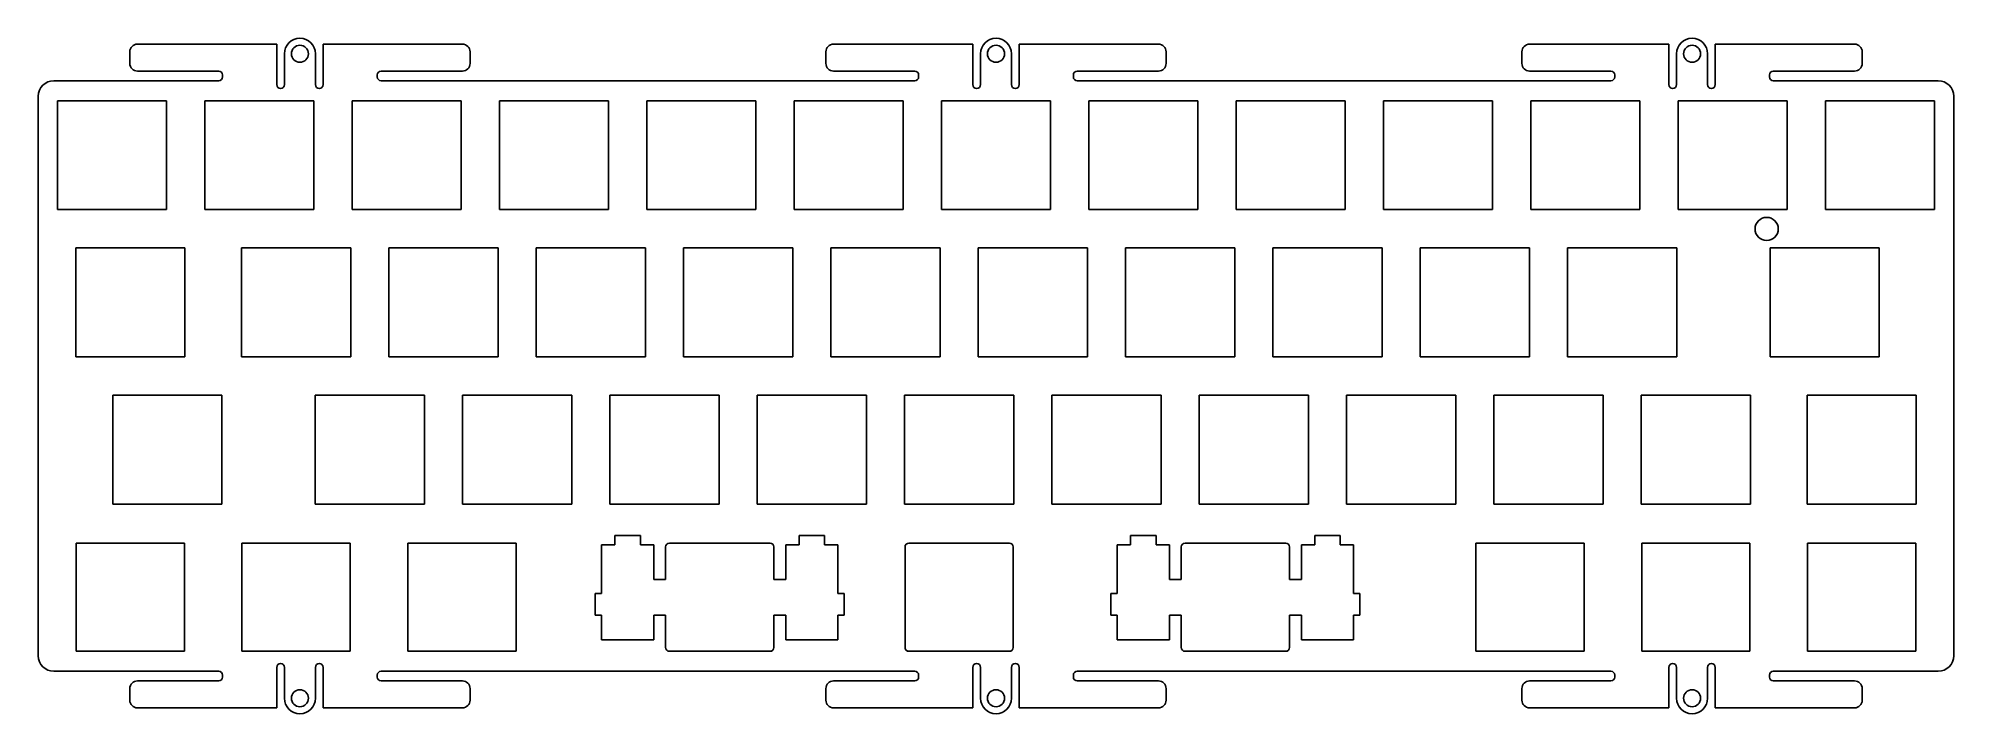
# Model space of a CAD drawing. Header units: millimetres. Extents: x -490 to -243, y -140 to -53.
import ezdxf

# ---------------------------------------------------------------- set-up
doc = ezdxf.new("R2010")
doc.units = ezdxf.units.MM
for name, color, linetype in [('Shape1118', 7, 'CONTINUOUS'), ('Shape1119', 7, 'CONTINUOUS'), ('Shape1120', 7, 'CONTINUOUS'), ('Shape1121', 7, 'CONTINUOUS'), ('Shape1122', 7, 'CONTINUOUS'), ('Shape1123', 7, 'CONTINUOUS'), ('Shape1124', 7, 'CONTINUOUS'), ('Shape1125', 7, 'CONTINUOUS'), ('Shape1126', 7, 'CONTINUOUS'), ('Shape1127', 7, 'CONTINUOUS'), ('Shape1128', 7, 'CONTINUOUS'), ('Shape1129', 7, 'CONTINUOUS'), ('Shape1130', 7, 'CONTINUOUS'), ('Shape1131', 7, 'CONTINUOUS'), ('Shape1132', 7, 'CONTINUOUS'), ('Shape1133', 7, 'CONTINUOUS'), ('Shape1134', 7, 'CONTINUOUS'), ('Shape1135', 7, 'CONTINUOUS'), ('Shape1136', 7, 'CONTINUOUS'), ('Shape1137', 7, 'CONTINUOUS'), ('Shape1138', 7, 'CONTINUOUS'), ('Shape1139', 7, 'CONTINUOUS'), ('Shape1140', 7, 'CONTINUOUS'), ('Shape1141', 7, 'CONTINUOUS'), ('Shape1142', 7, 'CONTINUOUS'), ('Shape1143', 7, 'CONTINUOUS'), ('Shape1144', 7, 'CONTINUOUS'), ('Shape1145', 7, 'CONTINUOUS'), ('Shape1146', 7, 'CONTINUOUS'), ('Shape1147', 7, 'CONTINUOUS'), ('Shape1148', 7, 'CONTINUOUS'), ('Shape1149', 7, 'CONTINUOUS'), ('Shape1150', 7, 'CONTINUOUS'), ('Shape1151', 7, 'CONTINUOUS'), ('Shape1152', 7, 'CONTINUOUS'), ('Shape1153', 7, 'CONTINUOUS'), ('Shape1154', 7, 'CONTINUOUS'), ('Shape1155', 7, 'CONTINUOUS'), ('Shape1156', 7, 'CONTINUOUS'), ('Shape1157', 7, 'CONTINUOUS'), ('Shape1158', 7, 'CONTINUOUS'), ('Shape1159', 7, 'CONTINUOUS'), ('Shape1160', 7, 'CONTINUOUS'), ('Shape1161', 7, 'CONTINUOUS'), ('Shape1162', 7, 'CONTINUOUS'), ('Shape1163', 7, 'CONTINUOUS'), ('Shape1164', 7, 'CONTINUOUS'), ('Shape1165', 7, 'CONTINUOUS'), ('Shape1166', 7, 'CONTINUOUS'), ('Shape1167', 7, 'CONTINUOUS'), ('Shape1168', 7, 'CONTINUOUS'), ('Shape1169', 7, 'CONTINUOUS'), ('Shape1170', 7, 'CONTINUOUS'), ('Shape1171', 7, 'CONTINUOUS'), ('Shape1172', 7, 'CONTINUOUS'), ('Shape1173', 7, 'CONTINUOUS'), ('Shape1174', 7, 'CONTINUOUS'), ('Shape1175', 7, 'CONTINUOUS'), ('Shape1176', 7, 'CONTINUOUS'), ('Shape1177', 7, 'CONTINUOUS'), ('Shape1178', 7, 'CONTINUOUS'), ('Shape1179', 7, 'CONTINUOUS'), ('Shape1180', 7, 'CONTINUOUS'), ('Shape1181', 7, 'CONTINUOUS'), ('Shape1182', 7, 'CONTINUOUS'), ('Shape1183', 7, 'CONTINUOUS'), ('Shape1184', 7, 'CONTINUOUS'), ('Shape1185', 7, 'CONTINUOUS'), ('Shape1186', 7, 'CONTINUOUS'), ('Shape1187', 7, 'CONTINUOUS'), ('Shape1188', 7, 'CONTINUOUS'), ('Shape1189', 7, 'CONTINUOUS'), ('Shape1190', 7, 'CONTINUOUS'), ('Shape1191', 7, 'CONTINUOUS'), ('Shape1192', 7, 'CONTINUOUS'), ('Shape1193', 7, 'CONTINUOUS'), ('Shape1194', 7, 'CONTINUOUS'), ('Shape1195', 7, 'CONTINUOUS'), ('Shape1196', 7, 'CONTINUOUS'), ('Shape1197', 7, 'CONTINUOUS'), ('Shape1198', 7, 'CONTINUOUS'), ('Shape1199', 7, 'CONTINUOUS'), ('Shape1200', 7, 'CONTINUOUS'), ('Shape1201', 7, 'CONTINUOUS'), ('Shape1202', 7, 'CONTINUOUS'), ('Shape1203', 7, 'CONTINUOUS'), ('Shape1204', 7, 'CONTINUOUS'), ('Shape1205', 7, 'CONTINUOUS'), ('Shape1206', 7, 'CONTINUOUS'), ('Shape1207', 7, 'CONTINUOUS'), ('Shape1208', 7, 'CONTINUOUS'), ('Shape1209', 7, 'CONTINUOUS'), ('Shape1210', 7, 'CONTINUOUS'), ('Shape1211', 7, 'CONTINUOUS'), ('Shape1212', 7, 'CONTINUOUS'), ('Shape1213', 7, 'CONTINUOUS'), ('Shape1214', 7, 'CONTINUOUS'), ('Shape1215', 7, 'CONTINUOUS'), ('Shape1216', 7, 'CONTINUOUS'), ('Shape1217', 7, 'CONTINUOUS'), ('Shape1218', 7, 'CONTINUOUS'), ('Shape1219', 7, 'CONTINUOUS'), ('Shape1220', 7, 'CONTINUOUS'), ('Shape1221', 7, 'CONTINUOUS'), ('Shape1222', 7, 'CONTINUOUS'), ('Shape1223', 7, 'CONTINUOUS'), ('Shape1224', 7, 'CONTINUOUS'), ('Shape1225', 7, 'CONTINUOUS'), ('Shape1226', 7, 'CONTINUOUS'), ('Shape1227', 7, 'CONTINUOUS'), ('Shape1228', 7, 'CONTINUOUS'), ('Shape1229', 7, 'CONTINUOUS'), ('Shape1230', 7, 'CONTINUOUS'), ('Shape1231', 7, 'CONTINUOUS'), ('Shape1232', 7, 'CONTINUOUS'), ('Shape1233', 7, 'CONTINUOUS'), ('Shape1234', 7, 'CONTINUOUS'), ('Shape1235', 7, 'CONTINUOUS'), ('Shape1236', 7, 'CONTINUOUS'), ('Shape1237', 7, 'CONTINUOUS'), ('Shape1238', 7, 'CONTINUOUS'), ('Shape1239', 7, 'CONTINUOUS'), ('Shape1240', 7, 'CONTINUOUS'), ('Shape1241', 7, 'CONTINUOUS'), ('Shape1242', 7, 'CONTINUOUS'), ('Shape1243', 7, 'CONTINUOUS'), ('Shape1244', 7, 'CONTINUOUS'), ('Shape1245', 7, 'CONTINUOUS'), ('Shape1246', 7, 'CONTINUOUS'), ('Shape1247', 7, 'CONTINUOUS'), ('Shape1248', 7, 'CONTINUOUS'), ('Shape1249', 7, 'CONTINUOUS'), ('Shape1250', 7, 'CONTINUOUS'), ('Shape1251', 7, 'CONTINUOUS'), ('Shape1252', 7, 'CONTINUOUS'), ('Shape1253', 7, 'CONTINUOUS'), ('Shape1254', 7, 'CONTINUOUS'), ('Shape1255', 7, 'CONTINUOUS'), ('Shape1256', 7, 'CONTINUOUS'), ('Shape1257', 7, 'CONTINUOUS'), ('Shape1258', 7, 'CONTINUOUS'), ('Shape1259', 7, 'CONTINUOUS'), ('Shape1260', 7, 'CONTINUOUS'), ('Shape1261', 7, 'CONTINUOUS'), ('Shape1262', 7, 'CONTINUOUS'), ('Shape1263', 7, 'CONTINUOUS'), ('Shape1264', 7, 'CONTINUOUS'), ('Shape1265', 7, 'CONTINUOUS'), ('Shape1266', 7, 'CONTINUOUS'), ('Shape1267', 7, 'CONTINUOUS'), ('Shape1268', 7, 'CONTINUOUS'), ('Shape1269', 7, 'CONTINUOUS'), ('Shape12728', 7, 'CONTINUOUS'), ('Shape1276', 7, 'CONTINUOUS'), ('Shape1277', 7, 'CONTINUOUS'), ('Shape1278', 7, 'CONTINUOUS'), ('Shape1279', 7, 'CONTINUOUS'), ('Shape1280', 7, 'CONTINUOUS'), ('Shape1281', 7, 'CONTINUOUS'), ('Shape2702', 7, 'CONTINUOUS'), ('Shape2703', 7, 'CONTINUOUS'), ('Shape2704', 7, 'CONTINUOUS'), ('Shape2705', 7, 'CONTINUOUS'), ('Shape2706', 7, 'CONTINUOUS'), ('Shape2707', 7, 'CONTINUOUS'), ('Shape2708', 7, 'CONTINUOUS'), ('Shape2709', 7, 'CONTINUOUS'), ('Shape2710', 7, 'CONTINUOUS'), ('Shape2711', 7, 'CONTINUOUS'), ('Shape2712', 7, 'CONTINUOUS'), ('Shape2713', 7, 'CONTINUOUS'), ('Shape2714', 7, 'CONTINUOUS'), ('Shape2715', 7, 'CONTINUOUS'), ('Shape2716', 7, 'CONTINUOUS'), ('Shape2717', 7, 'CONTINUOUS'), ('Shape2718', 7, 'CONTINUOUS'), ('Shape2719', 7, 'CONTINUOUS'), ('Shape2720', 7, 'CONTINUOUS'), ('Shape2721', 7, 'CONTINUOUS'), ('Shape2722', 7, 'CONTINUOUS'), ('Shape2723', 7, 'CONTINUOUS'), ('Shape2724', 7, 'CONTINUOUS'), ('Shape2725', 7, 'CONTINUOUS'), ('Shape2726', 7, 'CONTINUOUS'), ('Shape2727', 7, 'CONTINUOUS'), ('Shape2728', 7, 'CONTINUOUS'), ('Shape2729', 7, 'CONTINUOUS'), ('Shape2730', 7, 'CONTINUOUS'), ('Shape2731', 7, 'CONTINUOUS'), ('Shape2732', 7, 'CONTINUOUS'), ('Shape2733', 7, 'CONTINUOUS'), ('Shape2734', 7, 'CONTINUOUS'), ('Shape2735', 7, 'CONTINUOUS'), ('Shape2736', 7, 'CONTINUOUS'), ('Shape2737', 7, 'CONTINUOUS'), ('Shape2738', 7, 'CONTINUOUS'), ('Shape2739', 7, 'CONTINUOUS'), ('Shape2740', 7, 'CONTINUOUS'), ('Shape2741', 7, 'CONTINUOUS'), ('Shape2742', 7, 'CONTINUOUS'), ('Shape2743', 7, 'CONTINUOUS'), ('Shape2744', 7, 'CONTINUOUS'), ('Shape2745', 7, 'CONTINUOUS'), ('Shape2746', 7, 'CONTINUOUS'), ('Shape2747', 7, 'CONTINUOUS'), ('Shape2748', 7, 'CONTINUOUS'), ('Shape2749', 7, 'CONTINUOUS'), ('Shape2750', 7, 'CONTINUOUS'), ('Shape2751', 7, 'CONTINUOUS'), ('Shape2752', 7, 'CONTINUOUS'), ('Shape2753', 7, 'CONTINUOUS'), ('Shape2754', 7, 'CONTINUOUS'), ('Shape2755', 7, 'CONTINUOUS'), ('Shape2756', 7, 'CONTINUOUS'), ('Shape2757', 7, 'CONTINUOUS'), ('Shape2758', 7, 'CONTINUOUS'), ('Shape2759', 7, 'CONTINUOUS'), ('Shape2760', 7, 'CONTINUOUS'), ('Shape2761', 7, 'CONTINUOUS'), ('Shape2762', 7, 'CONTINUOUS'), ('Shape2763', 7, 'CONTINUOUS'), ('Shape2764', 7, 'CONTINUOUS'), ('Shape2765', 7, 'CONTINUOUS'), ('Shape2766', 7, 'CONTINUOUS'), ('Shape2767', 7, 'CONTINUOUS'), ('Shape2768', 7, 'CONTINUOUS'), ('Shape2769', 7, 'CONTINUOUS'), ('Shape2770', 7, 'CONTINUOUS'), ('Shape2771', 7, 'CONTINUOUS'), ('Shape2772', 7, 'CONTINUOUS'), ('Shape2773', 7, 'CONTINUOUS'), ('Shape2774', 7, 'CONTINUOUS'), ('Shape2775', 7, 'CONTINUOUS'), ('Shape2776', 7, 'CONTINUOUS'), ('Shape2777', 7, 'CONTINUOUS'), ('Shape2778', 7, 'CONTINUOUS'), ('Shape2779', 7, 'CONTINUOUS'), ('Shape2780', 7, 'CONTINUOUS'), ('Shape2781', 7, 'CONTINUOUS'), ('Shape2782', 7, 'CONTINUOUS'), ('Shape2783', 7, 'CONTINUOUS'), ('Shape2784', 7, 'CONTINUOUS'), ('Shape2785', 7, 'CONTINUOUS'), ('Shape2786', 7, 'CONTINUOUS'), ('Shape2787', 7, 'CONTINUOUS'), ('Shape2788', 7, 'CONTINUOUS'), ('Shape2789', 7, 'CONTINUOUS'), ('Shape2790', 7, 'CONTINUOUS'), ('Shape2791', 7, 'CONTINUOUS'), ('Shape2792', 7, 'CONTINUOUS'), ('Shape2793', 7, 'CONTINUOUS'), ('Shape2794', 7, 'CONTINUOUS'), ('Shape2795', 7, 'CONTINUOUS'), ('Shape2796', 7, 'CONTINUOUS'), ('Shape2797', 7, 'CONTINUOUS'), ('Shape2798', 7, 'CONTINUOUS'), ('Shape2799', 7, 'CONTINUOUS'), ('Shape2800', 7, 'CONTINUOUS'), ('Shape2801', 7, 'CONTINUOUS'), ('Shape2802', 7, 'CONTINUOUS'), ('Shape2803', 7, 'CONTINUOUS'), ('Shape2804', 7, 'CONTINUOUS'), ('Shape2805', 7, 'CONTINUOUS'), ('Shape2806', 7, 'CONTINUOUS'), ('Shape2807', 7, 'CONTINUOUS'), ('Shape2808', 7, 'CONTINUOUS'), ('Shape2809', 7, 'CONTINUOUS'), ('Shape2810', 7, 'CONTINUOUS'), ('Shape2811', 7, 'CONTINUOUS'), ('Shape2812', 7, 'CONTINUOUS'), ('Shape2813', 7, 'CONTINUOUS'), ('Shape2814', 7, 'CONTINUOUS'), ('Shape2815', 7, 'CONTINUOUS'), ('Shape2816', 7, 'CONTINUOUS'), ('Shape2817', 7, 'CONTINUOUS'), ('Shape2818', 7, 'CONTINUOUS'), ('Shape2819', 7, 'CONTINUOUS'), ('Shape2820', 7, 'CONTINUOUS'), ('Shape2821', 7, 'CONTINUOUS'), ('Shape2822', 7, 'CONTINUOUS'), ('Shape2823', 7, 'CONTINUOUS'), ('Shape2824', 7, 'CONTINUOUS'), ('Shape2825', 7, 'CONTINUOUS'), ('Shape2826', 7, 'CONTINUOUS'), ('Shape2827', 7, 'CONTINUOUS'), ('Shape2828', 7, 'CONTINUOUS'), ('Shape2829', 7, 'CONTINUOUS'), ('Shape2830', 7, 'CONTINUOUS'), ('Shape2831', 7, 'CONTINUOUS'), ('Shape2832', 7, 'CONTINUOUS'), ('Shape2833', 7, 'CONTINUOUS'), ('Shape2834', 7, 'CONTINUOUS'), ('Shape2835', 7, 'CONTINUOUS'), ('Shape2836', 7, 'CONTINUOUS'), ('Shape2837', 7, 'CONTINUOUS'), ('Shape2838', 7, 'CONTINUOUS'), ('Shape2839', 7, 'CONTINUOUS'), ('Shape2840', 7, 'CONTINUOUS'), ('Shape2841', 7, 'CONTINUOUS'), ('Shape2842', 7, 'CONTINUOUS'), ('Shape2843', 7, 'CONTINUOUS'), ('Shape2844', 7, 'CONTINUOUS'), ('Shape2845', 7, 'CONTINUOUS'), ('Shape2846', 7, 'CONTINUOUS'), ('Shape2847', 7, 'CONTINUOUS'), ('Shape2848', 7, 'CONTINUOUS'), ('Shape2849', 7, 'CONTINUOUS'), ('Shape2850', 7, 'CONTINUOUS'), ('Shape2851', 7, 'CONTINUOUS'), ('Shape2852', 7, 'CONTINUOUS'), ('Shape2853', 7, 'CONTINUOUS'), ('Shape2854', 7, 'CONTINUOUS'), ('Shape2855', 7, 'CONTINUOUS'), ('Shape2856', 7, 'CONTINUOUS'), ('Shape2857', 7, 'CONTINUOUS'), ('Shape2858', 7, 'CONTINUOUS'), ('Shape2859', 7, 'CONTINUOUS'), ('Shape2860', 7, 'CONTINUOUS'), ('Shape2861', 7, 'CONTINUOUS'), ('Shape2862', 7, 'CONTINUOUS'), ('Shape2863', 7, 'CONTINUOUS'), ('Shape2864', 7, 'CONTINUOUS'), ('Shape2865', 7, 'CONTINUOUS'), ('Shape2866', 7, 'CONTINUOUS'), ('Shape2867', 7, 'CONTINUOUS'), ('Shape2868', 7, 'CONTINUOUS'), ('Shape2869', 7, 'CONTINUOUS'), ('Shape2870', 7, 'CONTINUOUS'), ('Shape2871', 7, 'CONTINUOUS'), ('Shape2872', 7, 'CONTINUOUS'), ('Shape2873', 7, 'CONTINUOUS'), ('Shape3386', 7, 'CONTINUOUS'), ('Shape3387', 7, 'CONTINUOUS'), ('Shape3388', 7, 'CONTINUOUS'), ('Shape3389', 7, 'CONTINUOUS'), ('Shape3390', 7, 'CONTINUOUS'), ('Shape3391', 7, 'CONTINUOUS'), ('Shape3392', 7, 'CONTINUOUS'), ('Shape3393', 7, 'CONTINUOUS'), ('Shape3394', 7, 'CONTINUOUS'), ('Shape3395', 7, 'CONTINUOUS'), ('Shape3396', 7, 'CONTINUOUS'), ('Shape3397', 7, 'CONTINUOUS'), ('Shape3398', 7, 'CONTINUOUS'), ('Shape3399', 7, 'CONTINUOUS'), ('Shape3400', 7, 'CONTINUOUS'), ('Shape3401', 7, 'CONTINUOUS'), ('Shape3402', 7, 'CONTINUOUS'), ('Shape3403', 7, 'CONTINUOUS'), ('Shape3404', 7, 'CONTINUOUS'), ('Shape3405', 7, 'CONTINUOUS'), ('Shape3406', 7, 'CONTINUOUS'), ('Shape3407', 7, 'CONTINUOUS'), ('Shape3408', 7, 'CONTINUOUS'), ('Shape3409', 7, 'CONTINUOUS'), ('Shape3410', 7, 'CONTINUOUS'), ('Shape3411', 7, 'CONTINUOUS'), ('Shape3412', 7, 'CONTINUOUS'), ('Shape3413', 7, 'CONTINUOUS'), ('Shape3414', 7, 'CONTINUOUS'), ('Shape3415', 7, 'CONTINUOUS'), ('Shape3416', 7, 'CONTINUOUS'), ('Shape3417', 7, 'CONTINUOUS'), ('Shape3418', 7, 'CONTINUOUS'), ('Shape3419', 7, 'CONTINUOUS'), ('Shape3420', 7, 'CONTINUOUS'), ('Shape3421', 7, 'CONTINUOUS'), ('Shape3422', 7, 'CONTINUOUS'), ('Shape3423', 7, 'CONTINUOUS'), ('Shape3424', 7, 'CONTINUOUS'), ('Shape3425', 7, 'CONTINUOUS'), ('Shape3426', 7, 'CONTINUOUS'), ('Shape3427', 7, 'CONTINUOUS'), ('Shape3428', 7, 'CONTINUOUS'), ('Shape3429', 7, 'CONTINUOUS'), ('Shape3430', 7, 'CONTINUOUS'), ('Shape3431', 7, 'CONTINUOUS'), ('Shape3432', 7, 'CONTINUOUS'), ('Shape3433', 7, 'CONTINUOUS'), ('Shape3434', 7, 'CONTINUOUS'), ('Shape3435', 7, 'CONTINUOUS'), ('Shape3436', 7, 'CONTINUOUS'), ('Shape3437', 7, 'CONTINUOUS'), ('Shape3438', 7, 'CONTINUOUS'), ('Shape3439', 7, 'CONTINUOUS'), ('Shape3440', 7, 'CONTINUOUS'), ('Shape3441', 7, 'CONTINUOUS'), ('Shape3442', 7, 'CONTINUOUS'), ('Shape3443', 7, 'CONTINUOUS'), ('Shape3444', 7, 'CONTINUOUS'), ('Shape3445', 7, 'CONTINUOUS'), ('Shape3446', 7, 'CONTINUOUS'), ('Shape3447', 7, 'CONTINUOUS'), ('Shape3448', 7, 'CONTINUOUS'), ('Shape3449', 7, 'CONTINUOUS'), ('Shape3450', 7, 'CONTINUOUS'), ('Shape3451', 7, 'CONTINUOUS'), ('Shape3452', 7, 'CONTINUOUS'), ('Shape3453', 7, 'CONTINUOUS'), ('Shape3454', 7, 'CONTINUOUS'), ('Shape3455', 7, 'CONTINUOUS'), ('Shape3456', 7, 'CONTINUOUS'), ('Shape3457', 7, 'CONTINUOUS'), ('Shape3458', 7, 'CONTINUOUS'), ('Shape3459', 7, 'CONTINUOUS'), ('Shape3460', 7, 'CONTINUOUS'), ('Shape3461', 7, 'CONTINUOUS'), ('Shape3462', 7, 'CONTINUOUS'), ('Shape3463', 7, 'CONTINUOUS'), ('Shape3464', 7, 'CONTINUOUS'), ('Shape3465', 7, 'CONTINUOUS'), ('Shape3466', 7, 'CONTINUOUS'), ('Shape3467', 7, 'CONTINUOUS'), ('Shape3468', 7, 'CONTINUOUS'), ('Shape3469', 7, 'CONTINUOUS'), ('Shape3470', 7, 'CONTINUOUS'), ('Shape3471', 7, 'CONTINUOUS'), ('Shape3472', 7, 'CONTINUOUS'), ('Shape3473', 7, 'CONTINUOUS')]:
    doc.layers.add(name, color=color, linetype=linetype)

msp = doc.modelspace()

# ---------------------------------------------------------------- linework, layer by layer
at = {"layer": 'Shape1118'}
msp.add_line((-273.507, -139.295), (-273.507, -134.045), dxfattribs=at)
at = {"layer": 'Shape1119'}
msp.add_arc((-274.007, -134.045), 0.5, 0, 180, dxfattribs=at)
at = {"layer": 'Shape1120'}
msp.add_line((-274.507, -134.045), (-274.507, -138.045), dxfattribs=at)
at = {"layer": 'Shape1121'}
msp.add_arc((-276.507, -138.045), 2, 180, 0, dxfattribs=at)
at = {"layer": 'Shape1122'}
msp.add_line((-278.507, -138.045), (-278.507, -134.045), dxfattribs=at)
at = {"layer": 'Shape1123'}
msp.add_arc((-279.007, -134.045), 0.5, 0, 180, dxfattribs=at)
at = {"layer": 'Shape1124'}
msp.add_line((-279.507, -134.045), (-279.507, -139.295), dxfattribs=at)
at = {"layer": 'Shape1125'}
msp.add_line((-279.507, -139.295), (-297.507, -139.295), dxfattribs=at)
at = {"layer": 'Shape1126'}
msp.add_arc((-297.507, -138.295), 1, 180, -90, dxfattribs=at)
at = {"layer": 'Shape1127'}
msp.add_line((-298.507, -138.295), (-298.507, -136.795), dxfattribs=at)
at = {"layer": 'Shape1128'}
msp.add_arc((-297.507, -136.795), 1, 90, 180, dxfattribs=at)
at = {"layer": 'Shape1129'}
msp.add_line((-297.507, -135.795), (-287.007, -135.795), dxfattribs=at)
at = {"layer": 'Shape1130'}
msp.add_arc((-287.007, -135.295), 0.5, -90, 0, dxfattribs=at)
at = {"layer": 'Shape1131'}
msp.add_line((-286.507, -135.295), (-286.507, -135.046), dxfattribs=at)
at = {"layer": 'Shape1132'}
msp.add_arc((-287.007, -135.046), 0.5, 0, 90, dxfattribs=at)
at = {"layer": 'Shape1133'}
msp.add_line((-287.007, -134.546), (-356.007, -134.546), dxfattribs=at)
at = {"layer": 'Shape1134'}
msp.add_arc((-356.007, -135.046), 0.5, 90, 180, dxfattribs=at)
at = {"layer": 'Shape1135'}
msp.add_line((-356.507, -135.046), (-356.507, -135.295), dxfattribs=at)
at = {"layer": 'Shape1136'}
msp.add_arc((-356.007, -135.295), 0.5, 180, -90, dxfattribs=at)
at = {"layer": 'Shape1137'}
msp.add_line((-356.007, -135.795), (-345.507, -135.795), dxfattribs=at)
at = {"layer": 'Shape1138'}
msp.add_arc((-345.507, -136.795), 1, 0, 90, dxfattribs=at)
at = {"layer": 'Shape1139'}
msp.add_line((-344.507, -136.795), (-344.507, -138.295), dxfattribs=at)
at = {"layer": 'Shape1140'}
msp.add_arc((-345.507, -138.295), 1, -90, 0, dxfattribs=at)
at = {"layer": 'Shape1141'}
msp.add_line((-345.507, -139.295), (-363.507, -139.295), dxfattribs=at)
at = {"layer": 'Shape1142'}
msp.add_line((-363.507, -139.295), (-363.507, -134.045), dxfattribs=at)
at = {"layer": 'Shape1143'}
msp.add_arc((-364.007, -134.045), 0.5, 0, 180, dxfattribs=at)
at = {"layer": 'Shape1144'}
msp.add_line((-364.507, -134.045), (-364.507, -138.045), dxfattribs=at)
at = {"layer": 'Shape1145'}
msp.add_arc((-366.507, -138.045), 2, 180, 0, dxfattribs=at)
at = {"layer": 'Shape1146'}
msp.add_line((-368.507, -138.045), (-368.507, -134.045), dxfattribs=at)
at = {"layer": 'Shape1147'}
msp.add_arc((-369.007, -134.045), 0.5, 0, 180, dxfattribs=at)
at = {"layer": 'Shape1148'}
msp.add_line((-369.507, -134.045), (-369.507, -139.295), dxfattribs=at)
at = {"layer": 'Shape1149'}
msp.add_line((-369.507, -139.295), (-387.507, -139.295), dxfattribs=at)
at = {"layer": 'Shape1150'}
msp.add_arc((-387.507, -138.295), 1, 180, -90, dxfattribs=at)
at = {"layer": 'Shape1151'}
msp.add_line((-388.507, -138.295), (-388.507, -136.795), dxfattribs=at)
at = {"layer": 'Shape1152'}
msp.add_arc((-387.507, -136.795), 1, 90, 180, dxfattribs=at)
at = {"layer": 'Shape1153'}
msp.add_line((-387.507, -135.795), (-377.007, -135.795), dxfattribs=at)
at = {"layer": 'Shape1154'}
msp.add_arc((-377.007, -135.295), 0.5, -90, 0, dxfattribs=at)
at = {"layer": 'Shape1155'}
msp.add_line((-376.507, -135.295), (-376.507, -135.046), dxfattribs=at)
at = {"layer": 'Shape1156'}
msp.add_arc((-377.007, -135.046), 0.5, 0, 90, dxfattribs=at)
at = {"layer": 'Shape1157'}
msp.add_line((-377.007, -134.546), (-446.007, -134.546), dxfattribs=at)
at = {"layer": 'Shape1158'}
msp.add_arc((-446.007, -135.046), 0.5, 90, 180, dxfattribs=at)
at = {"layer": 'Shape1159'}
msp.add_line((-446.507, -135.046), (-446.507, -135.295), dxfattribs=at)
at = {"layer": 'Shape1160'}
msp.add_arc((-446.007, -135.295), 0.5, 180, -90, dxfattribs=at)
at = {"layer": 'Shape1161'}
msp.add_line((-446.007, -135.795), (-435.507, -135.795), dxfattribs=at)
at = {"layer": 'Shape1162'}
msp.add_arc((-435.507, -136.795), 1, 0, 90, dxfattribs=at)
at = {"layer": 'Shape1163'}
msp.add_line((-434.507, -136.795), (-434.507, -138.295), dxfattribs=at)
at = {"layer": 'Shape1164'}
msp.add_arc((-435.507, -138.295), 1, -90, 0, dxfattribs=at)
at = {"layer": 'Shape1165'}
msp.add_line((-435.507, -139.295), (-453.507, -139.295), dxfattribs=at)
at = {"layer": 'Shape1166'}
msp.add_line((-453.507, -139.295), (-453.507, -134.045), dxfattribs=at)
at = {"layer": 'Shape1167'}
msp.add_arc((-454.007, -134.045), 0.5, 0, 180, dxfattribs=at)
at = {"layer": 'Shape1168'}
msp.add_line((-454.507, -134.045), (-454.507, -138.045), dxfattribs=at)
at = {"layer": 'Shape1169'}
msp.add_arc((-456.507, -138.045), 2, 180, 0, dxfattribs=at)
at = {"layer": 'Shape1170'}
msp.add_line((-458.507, -138.045), (-458.507, -134.045), dxfattribs=at)
at = {"layer": 'Shape1171'}
msp.add_arc((-459.007, -134.045), 0.5, 0, 180, dxfattribs=at)
at = {"layer": 'Shape1172'}
msp.add_line((-459.507, -134.045), (-459.507, -139.295), dxfattribs=at)
at = {"layer": 'Shape1173'}
msp.add_line((-459.507, -139.295), (-477.507, -139.295), dxfattribs=at)
at = {"layer": 'Shape1174'}
msp.add_arc((-477.507, -138.295), 1, 180, -90, dxfattribs=at)
at = {"layer": 'Shape1175'}
msp.add_line((-478.507, -138.295), (-478.507, -136.795), dxfattribs=at)
at = {"layer": 'Shape1176'}
msp.add_arc((-477.507, -136.795), 1, 90, 180, dxfattribs=at)
at = {"layer": 'Shape1177'}
msp.add_line((-477.507, -135.795), (-467.007, -135.795), dxfattribs=at)
at = {"layer": 'Shape1178'}
msp.add_arc((-467.007, -135.295), 0.5, -90, 0, dxfattribs=at)
at = {"layer": 'Shape1179'}
msp.add_line((-466.507, -135.295), (-466.507, -135.046), dxfattribs=at)
at = {"layer": 'Shape1180'}
msp.add_arc((-467.007, -135.046), 0.5, 0, 90, dxfattribs=at)
at = {"layer": 'Shape1181'}
msp.add_line((-467.007, -134.546), (-488.332, -134.546), dxfattribs=at)
at = {"layer": 'Shape1182'}
msp.add_arc((-488.332, -132.546), 2, 180, -90, dxfattribs=at)
at = {"layer": 'Shape1183'}
msp.add_line((-490.332, -132.546), (-490.332, -60.1455), dxfattribs=at)
at = {"layer": 'Shape1184'}
msp.add_arc((-488.332, -60.1455), 2, 90, 180, dxfattribs=at)
at = {"layer": 'Shape1185'}
msp.add_line((-488.332, -58.1455), (-467.007, -58.1455), dxfattribs=at)
at = {"layer": 'Shape1186'}
msp.add_arc((-467.007, -57.6455), 0.5, -90, 0, dxfattribs=at)
at = {"layer": 'Shape1187'}
msp.add_line((-466.507, -57.6455), (-466.507, -57.3964), dxfattribs=at)
at = {"layer": 'Shape1188'}
msp.add_arc((-467.007, -57.3964), 0.5, 0, 90, dxfattribs=at)
at = {"layer": 'Shape1189'}
msp.add_line((-467.007, -56.8964), (-477.507, -56.8964), dxfattribs=at)
at = {"layer": 'Shape1190'}
msp.add_arc((-477.507, -55.8964), 1, 180, -90, dxfattribs=at)
at = {"layer": 'Shape1191'}
msp.add_line((-478.507, -55.8964), (-478.507, -54.3964), dxfattribs=at)
at = {"layer": 'Shape1192'}
msp.add_arc((-477.507, -54.3964), 1, 90, 180, dxfattribs=at)
at = {"layer": 'Shape1193'}
msp.add_line((-477.507, -53.3964), (-459.507, -53.3964), dxfattribs=at)
at = {"layer": 'Shape1194'}
msp.add_line((-459.507, -53.3964), (-459.507, -58.6464), dxfattribs=at)
at = {"layer": 'Shape1195'}
msp.add_arc((-459.007, -58.6464), 0.5, 180, 0, dxfattribs=at)
at = {"layer": 'Shape1196'}
msp.add_line((-458.507, -58.6464), (-458.507, -54.6464), dxfattribs=at)
at = {"layer": 'Shape1197'}
msp.add_arc((-456.507, -54.6464), 2, 0, 180, dxfattribs=at)
at = {"layer": 'Shape1198'}
msp.add_line((-454.507, -54.6464), (-454.507, -58.6464), dxfattribs=at)
at = {"layer": 'Shape1199'}
msp.add_arc((-454.007, -58.6464), 0.5, 180, 0, dxfattribs=at)
at = {"layer": 'Shape1200'}
msp.add_line((-453.507, -58.6464), (-453.507, -53.3964), dxfattribs=at)
at = {"layer": 'Shape1201'}
msp.add_line((-453.507, -53.3964), (-435.507, -53.3964), dxfattribs=at)
at = {"layer": 'Shape1202'}
msp.add_arc((-435.507, -54.3964), 1, 0, 90, dxfattribs=at)
at = {"layer": 'Shape1203'}
msp.add_line((-434.507, -54.3964), (-434.507, -55.8964), dxfattribs=at)
at = {"layer": 'Shape1204'}
msp.add_arc((-435.507, -55.8964), 1, -90, 0, dxfattribs=at)
at = {"layer": 'Shape1205'}
msp.add_line((-435.507, -56.8964), (-446.007, -56.8964), dxfattribs=at)
at = {"layer": 'Shape1206'}
msp.add_arc((-446.007, -57.3964), 0.5, 90, 180, dxfattribs=at)
at = {"layer": 'Shape1207'}
msp.add_line((-446.507, -57.3964), (-446.507, -57.6455), dxfattribs=at)
at = {"layer": 'Shape1208'}
msp.add_arc((-446.007, -57.6455), 0.5, 180, -90, dxfattribs=at)
at = {"layer": 'Shape1209'}
msp.add_line((-446.007, -58.1455), (-377.007, -58.1455), dxfattribs=at)
at = {"layer": 'Shape1210'}
msp.add_arc((-377.007, -57.6455), 0.5, -90, 0, dxfattribs=at)
at = {"layer": 'Shape1211'}
msp.add_line((-376.507, -57.6455), (-376.507, -57.3964), dxfattribs=at)
at = {"layer": 'Shape1212'}
msp.add_arc((-377.007, -57.3964), 0.5, 0, 90, dxfattribs=at)
at = {"layer": 'Shape1213'}
msp.add_line((-377.007, -56.8964), (-387.507, -56.8964), dxfattribs=at)
at = {"layer": 'Shape1214'}
msp.add_arc((-387.507, -55.8964), 1, 180, -90, dxfattribs=at)
at = {"layer": 'Shape1215'}
msp.add_line((-388.507, -55.8964), (-388.507, -54.3964), dxfattribs=at)
at = {"layer": 'Shape1216'}
msp.add_arc((-387.507, -54.3964), 1, 90, 180, dxfattribs=at)
at = {"layer": 'Shape1217'}
msp.add_line((-387.507, -53.3964), (-369.507, -53.3964), dxfattribs=at)
at = {"layer": 'Shape1218'}
msp.add_line((-369.507, -53.3964), (-369.507, -58.6464), dxfattribs=at)
at = {"layer": 'Shape1219'}
msp.add_arc((-369.007, -58.6464), 0.5, 180, 0, dxfattribs=at)
at = {"layer": 'Shape1220'}
msp.add_line((-368.507, -58.6464), (-368.507, -54.6464), dxfattribs=at)
at = {"layer": 'Shape1221'}
msp.add_arc((-366.507, -54.6464), 2, 0, 180, dxfattribs=at)
at = {"layer": 'Shape1222'}
msp.add_line((-364.507, -54.6464), (-364.507, -58.6464), dxfattribs=at)
at = {"layer": 'Shape1223'}
msp.add_arc((-364.007, -58.6464), 0.5, 180, 0, dxfattribs=at)
at = {"layer": 'Shape1224'}
msp.add_line((-363.507, -58.6464), (-363.507, -53.3964), dxfattribs=at)
at = {"layer": 'Shape1225'}
msp.add_line((-363.507, -53.3964), (-345.507, -53.3964), dxfattribs=at)
at = {"layer": 'Shape1226'}
msp.add_arc((-345.507, -54.3964), 1, 0, 90, dxfattribs=at)
at = {"layer": 'Shape1227'}
msp.add_line((-344.507, -54.3964), (-344.507, -55.8964), dxfattribs=at)
at = {"layer": 'Shape1228'}
msp.add_arc((-345.507, -55.8964), 1, -90, 0, dxfattribs=at)
at = {"layer": 'Shape1229'}
msp.add_line((-345.507, -56.8964), (-356.007, -56.8964), dxfattribs=at)
at = {"layer": 'Shape1230'}
msp.add_arc((-356.007, -57.3964), 0.5, 90, 180, dxfattribs=at)
at = {"layer": 'Shape1231'}
msp.add_line((-356.507, -57.3964), (-356.507, -57.6455), dxfattribs=at)
at = {"layer": 'Shape1232'}
msp.add_arc((-356.007, -57.6455), 0.5, 180, -90, dxfattribs=at)
at = {"layer": 'Shape1233'}
msp.add_line((-356.007, -58.1455), (-287.007, -58.1455), dxfattribs=at)
at = {"layer": 'Shape1234'}
msp.add_arc((-287.007, -57.6455), 0.5, -90, 0, dxfattribs=at)
at = {"layer": 'Shape1235'}
msp.add_line((-286.507, -57.6455), (-286.507, -57.3964), dxfattribs=at)
at = {"layer": 'Shape1236'}
msp.add_arc((-287.007, -57.3964), 0.5, 0, 90, dxfattribs=at)
at = {"layer": 'Shape1237'}
msp.add_line((-287.007, -56.8964), (-297.507, -56.8964), dxfattribs=at)
at = {"layer": 'Shape1238'}
msp.add_arc((-297.507, -55.8964), 1, 180, -90, dxfattribs=at)
at = {"layer": 'Shape1239'}
msp.add_line((-298.507, -55.8964), (-298.507, -54.3964), dxfattribs=at)
at = {"layer": 'Shape1240'}
msp.add_arc((-297.507, -54.3964), 1, 90, 180, dxfattribs=at)
at = {"layer": 'Shape1241'}
msp.add_line((-297.507, -53.3964), (-279.507, -53.3964), dxfattribs=at)
at = {"layer": 'Shape1242'}
msp.add_line((-279.507, -53.3964), (-279.507, -58.6464), dxfattribs=at)
at = {"layer": 'Shape1243'}
msp.add_arc((-279.007, -58.6464), 0.5, 180, 0, dxfattribs=at)
at = {"layer": 'Shape1244'}
msp.add_line((-278.507, -58.6464), (-278.507, -54.6464), dxfattribs=at)
at = {"layer": 'Shape1245'}
msp.add_arc((-276.507, -54.6464), 2, 0, 180, dxfattribs=at)
at = {"layer": 'Shape1246'}
msp.add_line((-274.507, -54.6464), (-274.507, -58.6464), dxfattribs=at)
at = {"layer": 'Shape1247'}
msp.add_arc((-274.007, -58.6464), 0.5, 180, 0, dxfattribs=at)
at = {"layer": 'Shape1248'}
msp.add_line((-273.507, -58.6464), (-273.507, -53.3964), dxfattribs=at)
at = {"layer": 'Shape1249'}
msp.add_line((-273.507, -53.3964), (-255.507, -53.3964), dxfattribs=at)
at = {"layer": 'Shape1250'}
msp.add_arc((-255.507, -54.3964), 1, 0, 90, dxfattribs=at)
at = {"layer": 'Shape1251'}
msp.add_line((-254.507, -54.3964), (-254.507, -55.8964), dxfattribs=at)
at = {"layer": 'Shape1252'}
msp.add_arc((-255.507, -55.8964), 1, -90, 0, dxfattribs=at)
at = {"layer": 'Shape1253'}
msp.add_line((-255.507, -56.8964), (-266.007, -56.8964), dxfattribs=at)
at = {"layer": 'Shape1254'}
msp.add_arc((-266.007, -57.3964), 0.5, 90, 180, dxfattribs=at)
at = {"layer": 'Shape1255'}
msp.add_line((-266.507, -57.3964), (-266.507, -57.6455), dxfattribs=at)
at = {"layer": 'Shape1256'}
msp.add_arc((-266.007, -57.6455), 0.5, 180, -90, dxfattribs=at)
at = {"layer": 'Shape1257'}
msp.add_line((-266.007, -58.1455), (-244.682, -58.1455), dxfattribs=at)
at = {"layer": 'Shape1258'}
msp.add_arc((-244.682, -60.1455), 2, 0, 90, dxfattribs=at)
at = {"layer": 'Shape1259'}
msp.add_line((-242.682, -60.1455), (-242.682, -132.546), dxfattribs=at)
at = {"layer": 'Shape1260'}
msp.add_arc((-244.682, -132.546), 2, -90, 0, dxfattribs=at)
at = {"layer": 'Shape1261'}
msp.add_line((-244.682, -134.546), (-266.007, -134.546), dxfattribs=at)
at = {"layer": 'Shape1262'}
msp.add_arc((-266.007, -135.046), 0.5, 90, 180, dxfattribs=at)
at = {"layer": 'Shape1263'}
msp.add_line((-266.507, -135.046), (-266.507, -135.295), dxfattribs=at)
at = {"layer": 'Shape1264'}
msp.add_arc((-266.007, -135.295), 0.5, 180, -90, dxfattribs=at)
at = {"layer": 'Shape1265'}
msp.add_line((-266.007, -135.795), (-255.507, -135.795), dxfattribs=at)
at = {"layer": 'Shape1266'}
msp.add_arc((-255.507, -136.795), 1, 0, 90, dxfattribs=at)
at = {"layer": 'Shape1267'}
msp.add_line((-254.507, -136.795), (-254.507, -138.295), dxfattribs=at)
at = {"layer": 'Shape1268'}
msp.add_arc((-255.507, -138.295), 1, -90, 0, dxfattribs=at)
at = {"layer": 'Shape1269'}
msp.add_line((-255.507, -139.295), (-273.507, -139.295), dxfattribs=at)
at = {"layer": 'Shape12728'}
msp.add_circle((-266.863, -77.3211), 1.5, dxfattribs=at)
at = {"layer": 'Shape1276'}
msp.add_circle((-456.507, -54.6464), 1.1, dxfattribs=at)
at = {"layer": 'Shape1277'}
msp.add_circle((-366.507, -54.6464), 1.1, dxfattribs=at)
at = {"layer": 'Shape1278'}
msp.add_circle((-276.507, -54.6464), 1.1, dxfattribs=at)
at = {"layer": 'Shape1279'}
msp.add_circle((-456.507, -138.045), 1.1, dxfattribs=at)
at = {"layer": 'Shape1280'}
msp.add_circle((-366.507, -138.045), 1.1, dxfattribs=at)
at = {"layer": 'Shape1281'}
msp.add_circle((-276.507, -138.045), 1.1, dxfattribs=at)
at = {"layer": 'Shape2702'}
msp.add_line((-247.589, -117.971), (-247.589, -131.971), dxfattribs=at)
at = {"layer": 'Shape2703'}
msp.add_line((-247.589, -131.971), (-261.589, -131.971), dxfattribs=at)
at = {"layer": 'Shape2704'}
msp.add_line((-261.589, -131.971), (-261.589, -117.971), dxfattribs=at)
at = {"layer": 'Shape2705'}
msp.add_line((-261.589, -117.971), (-247.589, -117.971), dxfattribs=at)
at = {"layer": 'Shape2706'}
msp.add_line((-269.021, -117.971), (-269.021, -131.971), dxfattribs=at)
at = {"layer": 'Shape2707'}
msp.add_line((-269.021, -131.971), (-283.021, -131.971), dxfattribs=at)
at = {"layer": 'Shape2708'}
msp.add_line((-283.021, -131.971), (-283.021, -117.971), dxfattribs=at)
at = {"layer": 'Shape2709'}
msp.add_line((-283.021, -117.971), (-269.021, -117.971), dxfattribs=at)
at = {"layer": 'Shape2710'}
msp.add_line((-290.452, -117.971), (-290.452, -131.971), dxfattribs=at)
at = {"layer": 'Shape2711'}
msp.add_line((-290.452, -131.971), (-304.452, -131.971), dxfattribs=at)
at = {"layer": 'Shape2712'}
msp.add_line((-304.452, -131.971), (-304.452, -117.971), dxfattribs=at)
at = {"layer": 'Shape2713'}
msp.add_line((-304.452, -117.971), (-290.452, -117.971), dxfattribs=at)
at = {"layer": 'Shape2714'}
msp.add_line((-428.564, -117.971), (-428.564, -131.971), dxfattribs=at)
at = {"layer": 'Shape2715'}
msp.add_line((-428.564, -131.971), (-442.564, -131.971), dxfattribs=at)
at = {"layer": 'Shape2716'}
msp.add_line((-442.564, -131.971), (-442.564, -117.971), dxfattribs=at)
at = {"layer": 'Shape2717'}
msp.add_line((-442.564, -117.971), (-428.564, -117.971), dxfattribs=at)
at = {"layer": 'Shape2718'}
msp.add_line((-449.996, -117.971), (-449.996, -131.971), dxfattribs=at)
at = {"layer": 'Shape2719'}
msp.add_line((-449.996, -131.971), (-463.996, -131.971), dxfattribs=at)
at = {"layer": 'Shape2720'}
msp.add_line((-463.996, -131.971), (-463.996, -117.971), dxfattribs=at)
at = {"layer": 'Shape2721'}
msp.add_line((-463.996, -117.971), (-449.996, -117.971), dxfattribs=at)
at = {"layer": 'Shape2722'}
msp.add_line((-471.427, -117.971), (-471.427, -131.971), dxfattribs=at)
at = {"layer": 'Shape2723'}
msp.add_line((-471.427, -131.971), (-485.427, -131.971), dxfattribs=at)
at = {"layer": 'Shape2724'}
msp.add_line((-485.427, -131.971), (-485.427, -117.971), dxfattribs=at)
at = {"layer": 'Shape2725'}
msp.add_line((-485.427, -117.971), (-471.427, -117.971), dxfattribs=at)
at = {"layer": 'Shape2726'}
msp.add_line((-471.376, -79.7705), (-471.376, -93.8705), dxfattribs=at)
at = {"layer": 'Shape2727'}
msp.add_line((-471.376, -93.8705), (-485.476, -93.8705), dxfattribs=at)
at = {"layer": 'Shape2728'}
msp.add_line((-485.476, -93.8705), (-485.476, -79.7705), dxfattribs=at)
at = {"layer": 'Shape2729'}
msp.add_line((-485.476, -79.7705), (-471.376, -79.7705), dxfattribs=at)
at = {"layer": 'Shape2730'}
msp.add_line((-473.757, -60.7205), (-473.757, -74.8205), dxfattribs=at)
at = {"layer": 'Shape2731'}
msp.add_line((-473.757, -74.8205), (-487.857, -74.8205), dxfattribs=at)
at = {"layer": 'Shape2732'}
msp.add_line((-487.857, -74.8205), (-487.857, -60.7205), dxfattribs=at)
at = {"layer": 'Shape2733'}
msp.add_line((-487.857, -60.7205), (-473.757, -60.7205), dxfattribs=at)
at = {"layer": 'Shape2734'}
msp.add_line((-340.219, -98.8205), (-326.119, -98.8205), dxfattribs=at)
at = {"layer": 'Shape2735'}
msp.add_line((-326.119, -98.8205), (-326.119, -112.921), dxfattribs=at)
at = {"layer": 'Shape2736'}
msp.add_line((-326.119, -112.921), (-340.219, -112.921), dxfattribs=at)
at = {"layer": 'Shape2737'}
msp.add_line((-340.219, -112.921), (-340.219, -98.8205), dxfattribs=at)
at = {"layer": 'Shape2738'}
msp.add_line((-440.419, -98.8205), (-440.419, -112.921), dxfattribs=at)
at = {"layer": 'Shape2739'}
msp.add_line((-440.419, -112.921), (-454.519, -112.921), dxfattribs=at)
at = {"layer": 'Shape2740'}
msp.add_line((-454.519, -112.921), (-454.519, -98.8205), dxfattribs=at)
at = {"layer": 'Shape2741'}
msp.add_line((-454.519, -98.8205), (-440.419, -98.8205), dxfattribs=at)
at = {"layer": 'Shape2742'}
msp.add_line((-302.307, -60.7205), (-302.307, -74.8205), dxfattribs=at)
at = {"layer": 'Shape2743'}
msp.add_line((-302.307, -74.8205), (-316.407, -74.8205), dxfattribs=at)
at = {"layer": 'Shape2744'}
msp.add_line((-316.407, -74.8205), (-316.407, -60.7205), dxfattribs=at)
at = {"layer": 'Shape2745'}
msp.add_line((-316.407, -60.7205), (-302.307, -60.7205), dxfattribs=at)
at = {"layer": 'Shape2746'}
msp.add_line((-416.419, -112.921), (-416.419, -98.8205), dxfattribs=at)
at = {"layer": 'Shape2747'}
msp.add_line((-416.419, -98.8205), (-402.32, -98.8205), dxfattribs=at)
at = {"layer": 'Shape2748'}
msp.add_line((-402.32, -98.8205), (-402.32, -112.921), dxfattribs=at)
at = {"layer": 'Shape2749'}
msp.add_line((-402.32, -112.921), (-416.419, -112.921), dxfattribs=at)
at = {"layer": 'Shape2750'}
msp.add_line((-297.357, -60.7205), (-283.257, -60.7205), dxfattribs=at)
at = {"layer": 'Shape2751'}
msp.add_line((-283.257, -60.7205), (-283.257, -74.8205), dxfattribs=at)
at = {"layer": 'Shape2752'}
msp.add_line((-283.257, -74.8205), (-297.357, -74.8205), dxfattribs=at)
at = {"layer": 'Shape2753'}
msp.add_line((-297.357, -74.8205), (-297.357, -60.7205), dxfattribs=at)
at = {"layer": 'Shape2754'}
msp.add_line((-288.02, -112.921), (-302.119, -112.921), dxfattribs=at)
at = {"layer": 'Shape2755'}
msp.add_line((-302.119, -112.921), (-302.119, -98.8205), dxfattribs=at)
at = {"layer": 'Shape2756'}
msp.add_line((-302.119, -98.8205), (-288.02, -98.8205), dxfattribs=at)
at = {"layer": 'Shape2757'}
msp.add_line((-288.02, -98.8205), (-288.02, -112.921), dxfattribs=at)
at = {"layer": 'Shape2758'}
msp.add_line((-383.27, -98.8205), (-383.27, -112.921), dxfattribs=at)
at = {"layer": 'Shape2759'}
msp.add_line((-383.27, -112.921), (-397.37, -112.921), dxfattribs=at)
at = {"layer": 'Shape2760'}
msp.add_line((-397.37, -112.921), (-397.37, -98.8205), dxfattribs=at)
at = {"layer": 'Shape2761'}
msp.add_line((-397.37, -98.8205), (-383.27, -98.8205), dxfattribs=at)
at = {"layer": 'Shape2762'}
msp.add_line((-321.17, -98.8205), (-307.07, -98.8205), dxfattribs=at)
at = {"layer": 'Shape2763'}
msp.add_line((-307.07, -98.8205), (-307.07, -112.921), dxfattribs=at)
at = {"layer": 'Shape2764'}
msp.add_line((-307.07, -112.921), (-321.17, -112.921), dxfattribs=at)
at = {"layer": 'Shape2765'}
msp.add_line((-321.17, -112.921), (-321.17, -98.8205), dxfattribs=at)
at = {"layer": 'Shape2766'}
msp.add_line((-378.32, -112.921), (-378.32, -98.8205), dxfattribs=at)
at = {"layer": 'Shape2767'}
msp.add_line((-378.32, -98.8205), (-364.219, -98.8205), dxfattribs=at)
at = {"layer": 'Shape2768'}
msp.add_line((-364.219, -98.8205), (-364.219, -112.921), dxfattribs=at)
at = {"layer": 'Shape2769'}
msp.add_line((-364.219, -112.921), (-378.32, -112.921), dxfattribs=at)
at = {"layer": 'Shape2770'}
msp.add_line((-297.545, -79.7705), (-297.545, -93.8705), dxfattribs=at)
at = {"layer": 'Shape2771'}
msp.add_line((-297.545, -93.8705), (-311.645, -93.8705), dxfattribs=at)
at = {"layer": 'Shape2772'}
msp.add_line((-311.645, -93.8705), (-311.645, -79.7705), dxfattribs=at)
at = {"layer": 'Shape2773'}
msp.add_line((-311.645, -79.7705), (-297.545, -79.7705), dxfattribs=at)
at = {"layer": 'Shape2774'}
msp.add_line((-387.845, -79.7705), (-373.745, -79.7705), dxfattribs=at)
at = {"layer": 'Shape2775'}
msp.add_line((-373.745, -79.7705), (-373.745, -93.8705), dxfattribs=at)
at = {"layer": 'Shape2776'}
msp.add_line((-373.745, -93.8705), (-387.845, -93.8705), dxfattribs=at)
at = {"layer": 'Shape2777'}
msp.add_line((-387.845, -93.8705), (-387.845, -79.7705), dxfattribs=at)
at = {"layer": 'Shape2778'}
msp.add_line((-266.401, -79.7705), (-252.301, -79.7705), dxfattribs=at)
at = {"layer": 'Shape2779'}
msp.add_line((-252.301, -79.7705), (-252.301, -93.8705), dxfattribs=at)
at = {"layer": 'Shape2780'}
msp.add_line((-252.301, -93.8705), (-266.401, -93.8705), dxfattribs=at)
at = {"layer": 'Shape2781'}
msp.add_line((-266.401, -93.8705), (-266.401, -79.7705), dxfattribs=at)
at = {"layer": 'Shape2782'}
msp.add_line((-430.894, -93.8705), (-444.994, -93.8705), dxfattribs=at)
at = {"layer": 'Shape2783'}
msp.add_line((-444.994, -93.8705), (-444.994, -79.7705), dxfattribs=at)
at = {"layer": 'Shape2784'}
msp.add_line((-444.994, -79.7705), (-430.894, -79.7705), dxfattribs=at)
at = {"layer": 'Shape2785'}
msp.add_line((-430.894, -79.7705), (-430.894, -93.8705), dxfattribs=at)
at = {"layer": 'Shape2786'}
msp.add_line((-368.795, -79.7705), (-354.695, -79.7705), dxfattribs=at)
at = {"layer": 'Shape2787'}
msp.add_line((-354.695, -79.7705), (-354.695, -93.8705), dxfattribs=at)
at = {"layer": 'Shape2788'}
msp.add_line((-354.695, -93.8705), (-368.795, -93.8705), dxfattribs=at)
at = {"layer": 'Shape2789'}
msp.add_line((-368.795, -93.8705), (-368.795, -79.7705), dxfattribs=at)
at = {"layer": 'Shape2790'}
msp.add_line((-411.657, -60.7205), (-397.557, -60.7205), dxfattribs=at)
at = {"layer": 'Shape2791'}
msp.add_line((-397.557, -60.7205), (-397.557, -74.8205), dxfattribs=at)
at = {"layer": 'Shape2792'}
msp.add_line((-397.557, -74.8205), (-411.657, -74.8205), dxfattribs=at)
at = {"layer": 'Shape2793'}
msp.add_line((-411.657, -74.8205), (-411.657, -60.7205), dxfattribs=at)
at = {"layer": 'Shape2794'}
msp.add_line((-449.757, -60.7205), (-435.657, -60.7205), dxfattribs=at)
at = {"layer": 'Shape2795'}
msp.add_line((-435.657, -60.7205), (-435.657, -74.8205), dxfattribs=at)
at = {"layer": 'Shape2796'}
msp.add_line((-435.657, -74.8205), (-449.757, -74.8205), dxfattribs=at)
at = {"layer": 'Shape2797'}
msp.add_line((-449.757, -74.8205), (-449.757, -60.7205), dxfattribs=at)
at = {"layer": 'Shape2798'}
msp.add_line((-378.507, -60.7205), (-378.507, -74.8205), dxfattribs=at)
at = {"layer": 'Shape2799'}
msp.add_line((-378.507, -74.8205), (-392.607, -74.8205), dxfattribs=at)
at = {"layer": 'Shape2800'}
msp.add_line((-392.607, -74.8205), (-392.607, -60.7205), dxfattribs=at)
at = {"layer": 'Shape2801'}
msp.add_line((-392.607, -60.7205), (-378.507, -60.7205), dxfattribs=at)
at = {"layer": 'Shape2802'}
msp.add_line((-421.369, -112.921), (-435.469, -112.921), dxfattribs=at)
at = {"layer": 'Shape2803'}
msp.add_line((-435.469, -112.921), (-435.469, -98.8205), dxfattribs=at)
at = {"layer": 'Shape2804'}
msp.add_line((-435.469, -98.8205), (-421.369, -98.8205), dxfattribs=at)
at = {"layer": 'Shape2805'}
msp.add_line((-421.369, -98.8205), (-421.369, -112.921), dxfattribs=at)
at = {"layer": 'Shape2806'}
msp.add_line((-359.27, -98.8205), (-345.17, -98.8205), dxfattribs=at)
at = {"layer": 'Shape2807'}
msp.add_line((-345.17, -98.8205), (-345.17, -112.921), dxfattribs=at)
at = {"layer": 'Shape2808'}
msp.add_line((-345.17, -112.921), (-359.27, -112.921), dxfattribs=at)
at = {"layer": 'Shape2809'}
msp.add_line((-359.27, -112.921), (-359.27, -98.8205), dxfattribs=at)
at = {"layer": 'Shape2810'}
msp.add_line((-411.844, -79.7705), (-411.844, -93.8705), dxfattribs=at)
at = {"layer": 'Shape2811'}
msp.add_line((-411.844, -93.8705), (-425.944, -93.8705), dxfattribs=at)
at = {"layer": 'Shape2812'}
msp.add_line((-425.944, -93.8705), (-425.944, -79.7705), dxfattribs=at)
at = {"layer": 'Shape2813'}
msp.add_line((-425.944, -79.7705), (-411.844, -79.7705), dxfattribs=at)
at = {"layer": 'Shape2814'}
msp.add_line((-292.595, -79.7705), (-278.495, -79.7705), dxfattribs=at)
at = {"layer": 'Shape2815'}
msp.add_line((-278.495, -79.7705), (-278.495, -93.8705), dxfattribs=at)
at = {"layer": 'Shape2816'}
msp.add_line((-278.495, -93.8705), (-292.595, -93.8705), dxfattribs=at)
at = {"layer": 'Shape2817'}
msp.add_line((-292.595, -93.8705), (-292.595, -79.7705), dxfattribs=at)
at = {"layer": 'Shape2818'}
msp.add_line((-316.595, -93.8705), (-330.695, -93.8705), dxfattribs=at)
at = {"layer": 'Shape2819'}
msp.add_line((-330.695, -93.8705), (-330.695, -79.7705), dxfattribs=at)
at = {"layer": 'Shape2820'}
msp.add_line((-330.695, -79.7705), (-316.595, -79.7705), dxfattribs=at)
at = {"layer": 'Shape2821'}
msp.add_line((-316.595, -79.7705), (-316.595, -93.8705), dxfattribs=at)
at = {"layer": 'Shape2822'}
msp.add_line((-335.645, -93.8705), (-349.745, -93.8705), dxfattribs=at)
at = {"layer": 'Shape2823'}
msp.add_line((-349.745, -93.8705), (-349.745, -79.7705), dxfattribs=at)
at = {"layer": 'Shape2824'}
msp.add_line((-349.745, -79.7705), (-335.645, -79.7705), dxfattribs=at)
at = {"layer": 'Shape2825'}
msp.add_line((-335.645, -79.7705), (-335.645, -93.8705), dxfattribs=at)
at = {"layer": 'Shape2826'}
msp.add_line((-392.795, -79.7705), (-392.795, -93.8705), dxfattribs=at)
at = {"layer": 'Shape2827'}
msp.add_line((-392.795, -93.8705), (-406.895, -93.8705), dxfattribs=at)
at = {"layer": 'Shape2828'}
msp.add_line((-406.895, -93.8705), (-406.895, -79.7705), dxfattribs=at)
at = {"layer": 'Shape2829'}
msp.add_line((-406.895, -79.7705), (-392.795, -79.7705), dxfattribs=at)
at = {"layer": 'Shape2830'}
msp.add_line((-416.607, -74.8205), (-430.707, -74.8205), dxfattribs=at)
at = {"layer": 'Shape2831'}
msp.add_line((-430.707, -74.8205), (-430.707, -60.7205), dxfattribs=at)
at = {"layer": 'Shape2832'}
msp.add_line((-430.707, -60.7205), (-416.607, -60.7205), dxfattribs=at)
at = {"layer": 'Shape2833'}
msp.add_line((-416.607, -60.7205), (-416.607, -74.8205), dxfattribs=at)
at = {"layer": 'Shape2834'}
msp.add_line((-261.638, -98.8205), (-247.538, -98.8205), dxfattribs=at)
at = {"layer": 'Shape2835'}
msp.add_line((-247.538, -98.8205), (-247.538, -112.921), dxfattribs=at)
at = {"layer": 'Shape2836'}
msp.add_line((-247.538, -112.921), (-261.638, -112.921), dxfattribs=at)
at = {"layer": 'Shape2837'}
msp.add_line((-261.638, -112.921), (-261.638, -98.8205), dxfattribs=at)
at = {"layer": 'Shape2838'}
msp.add_line((-449.944, -93.8705), (-464.044, -93.8705), dxfattribs=at)
at = {"layer": 'Shape2839'}
msp.add_line((-464.044, -93.8705), (-464.044, -79.7705), dxfattribs=at)
at = {"layer": 'Shape2840'}
msp.add_line((-464.044, -79.7705), (-449.944, -79.7705), dxfattribs=at)
at = {"layer": 'Shape2841'}
msp.add_line((-449.944, -79.7705), (-449.944, -93.8705), dxfattribs=at)
at = {"layer": 'Shape2842'}
msp.add_line((-283.07, -112.921), (-283.07, -98.8205), dxfattribs=at)
at = {"layer": 'Shape2843'}
msp.add_line((-283.07, -98.8205), (-268.97, -98.8205), dxfattribs=at)
at = {"layer": 'Shape2844'}
msp.add_line((-268.97, -98.8205), (-268.97, -112.921), dxfattribs=at)
at = {"layer": 'Shape2845'}
msp.add_line((-268.97, -112.921), (-283.07, -112.921), dxfattribs=at)
at = {"layer": 'Shape2846'}
msp.add_line((-259.257, -60.7205), (-245.157, -60.7205), dxfattribs=at)
at = {"layer": 'Shape2847'}
msp.add_line((-245.157, -60.7205), (-245.157, -74.8205), dxfattribs=at)
at = {"layer": 'Shape2848'}
msp.add_line((-245.157, -74.8205), (-259.257, -74.8205), dxfattribs=at)
at = {"layer": 'Shape2849'}
msp.add_line((-259.257, -74.8205), (-259.257, -60.7205), dxfattribs=at)
at = {"layer": 'Shape2850'}
msp.add_line((-278.307, -74.8205), (-278.307, -60.7205), dxfattribs=at)
at = {"layer": 'Shape2851'}
msp.add_line((-278.307, -60.7205), (-264.207, -60.7205), dxfattribs=at)
at = {"layer": 'Shape2852'}
msp.add_line((-264.207, -60.7205), (-264.207, -74.8205), dxfattribs=at)
at = {"layer": 'Shape2853'}
msp.add_line((-264.207, -74.8205), (-278.307, -74.8205), dxfattribs=at)
at = {"layer": 'Shape2854'}
msp.add_line((-340.407, -60.7205), (-340.407, -74.8205), dxfattribs=at)
at = {"layer": 'Shape2855'}
msp.add_line((-340.407, -74.8205), (-354.507, -74.8205), dxfattribs=at)
at = {"layer": 'Shape2856'}
msp.add_line((-354.507, -74.8205), (-354.507, -60.7205), dxfattribs=at)
at = {"layer": 'Shape2857'}
msp.add_line((-354.507, -60.7205), (-340.407, -60.7205), dxfattribs=at)
at = {"layer": 'Shape2858'}
msp.add_line((-335.457, -74.8205), (-335.457, -60.7205), dxfattribs=at)
at = {"layer": 'Shape2859'}
msp.add_line((-335.457, -60.7205), (-321.357, -60.7205), dxfattribs=at)
at = {"layer": 'Shape2860'}
msp.add_line((-321.357, -60.7205), (-321.357, -74.8205), dxfattribs=at)
at = {"layer": 'Shape2861'}
msp.add_line((-321.357, -74.8205), (-335.457, -74.8205), dxfattribs=at)
at = {"layer": 'Shape2862'}
msp.add_line((-373.557, -60.7205), (-359.457, -60.7205), dxfattribs=at)
at = {"layer": 'Shape2863'}
msp.add_line((-359.457, -60.7205), (-359.457, -74.8205), dxfattribs=at)
at = {"layer": 'Shape2864'}
msp.add_line((-359.457, -74.8205), (-373.557, -74.8205), dxfattribs=at)
at = {"layer": 'Shape2865'}
msp.add_line((-373.557, -74.8205), (-373.557, -60.7205), dxfattribs=at)
at = {"layer": 'Shape2866'}
msp.add_line((-466.613, -112.921), (-480.713, -112.921), dxfattribs=at)
at = {"layer": 'Shape2867'}
msp.add_line((-480.713, -112.921), (-480.713, -98.8205), dxfattribs=at)
at = {"layer": 'Shape2868'}
msp.add_line((-480.713, -98.8205), (-466.613, -98.8205), dxfattribs=at)
at = {"layer": 'Shape2869'}
msp.add_line((-466.613, -98.8205), (-466.613, -112.921), dxfattribs=at)
at = {"layer": 'Shape2870'}
msp.add_line((-454.707, -74.8205), (-468.807, -74.8205), dxfattribs=at)
at = {"layer": 'Shape2871'}
msp.add_line((-468.807, -74.8205), (-468.807, -60.7205), dxfattribs=at)
at = {"layer": 'Shape2872'}
msp.add_line((-468.807, -60.7205), (-454.707, -60.7205), dxfattribs=at)
at = {"layer": 'Shape2873'}
msp.add_line((-454.707, -60.7205), (-454.707, -74.8205), dxfattribs=at)
at = {"layer": 'Shape3386'}
msp.add_line((-409.227, -131.47), (-409.227, -127.271), dxfattribs=at)
at = {"layer": 'Shape3387'}
msp.add_arc((-408.727, -131.47), 0.5, 180, -90, dxfattribs=at)
at = {"layer": 'Shape3388'}
msp.add_line((-409.227, -127.271), (-410.752, -127.271), dxfattribs=at)
at = {"layer": 'Shape3389'}
msp.add_line((-410.752, -127.271), (-410.752, -130.5), dxfattribs=at)
at = {"layer": 'Shape3390'}
msp.add_line((-410.752, -130.5), (-417.502, -130.5), dxfattribs=at)
at = {"layer": 'Shape3391'}
msp.add_line((-417.502, -130.5), (-417.502, -127.271), dxfattribs=at)
at = {"layer": 'Shape3392'}
msp.add_line((-417.502, -127.271), (-418.327, -127.271), dxfattribs=at)
at = {"layer": 'Shape3393'}
msp.add_line((-418.327, -127.271), (-418.327, -124.471), dxfattribs=at)
at = {"layer": 'Shape3394'}
msp.add_line((-418.327, -124.471), (-417.502, -124.471), dxfattribs=at)
at = {"layer": 'Shape3395'}
msp.add_line((-417.502, -124.471), (-417.502, -118.201), dxfattribs=at)
at = {"layer": 'Shape3396'}
msp.add_line((-417.502, -118.201), (-415.777, -118.201), dxfattribs=at)
at = {"layer": 'Shape3397'}
msp.add_line((-415.777, -118.201), (-415.777, -117.001), dxfattribs=at)
at = {"layer": 'Shape3398'}
msp.add_line((-415.777, -117.001), (-412.478, -117.001), dxfattribs=at)
at = {"layer": 'Shape3399'}
msp.add_line((-412.478, -117.001), (-412.478, -118.201), dxfattribs=at)
at = {"layer": 'Shape3400'}
msp.add_line((-412.478, -118.201), (-410.752, -118.201), dxfattribs=at)
at = {"layer": 'Shape3401'}
msp.add_line((-410.752, -118.201), (-410.752, -122.67), dxfattribs=at)
at = {"layer": 'Shape3402'}
msp.add_line((-410.752, -122.67), (-409.227, -122.67), dxfattribs=at)
at = {"layer": 'Shape3403'}
msp.add_line((-409.227, -122.67), (-409.227, -118.471), dxfattribs=at)
at = {"layer": 'Shape3404'}
msp.add_line((-408.727, -117.971), (-395.727, -117.971), dxfattribs=at)
at = {"layer": 'Shape3405'}
msp.add_arc((-408.727, -118.471), 0.5, 90, 180, dxfattribs=at)
at = {"layer": 'Shape3406'}
msp.add_line((-395.227, -118.471), (-395.227, -122.67), dxfattribs=at)
at = {"layer": 'Shape3407'}
msp.add_arc((-395.727, -118.471), 0.5, 0, 90, dxfattribs=at)
at = {"layer": 'Shape3408'}
msp.add_line((-395.227, -122.67), (-393.702, -122.67), dxfattribs=at)
at = {"layer": 'Shape3409'}
msp.add_line((-393.702, -122.67), (-393.702, -118.201), dxfattribs=at)
at = {"layer": 'Shape3410'}
msp.add_line((-393.702, -118.201), (-391.978, -118.201), dxfattribs=at)
at = {"layer": 'Shape3411'}
msp.add_line((-391.978, -118.201), (-391.978, -117.001), dxfattribs=at)
at = {"layer": 'Shape3412'}
msp.add_line((-391.978, -117.001), (-388.677, -117.001), dxfattribs=at)
at = {"layer": 'Shape3413'}
msp.add_line((-388.677, -117.001), (-388.677, -118.201), dxfattribs=at)
at = {"layer": 'Shape3414'}
msp.add_line((-388.677, -118.201), (-386.952, -118.201), dxfattribs=at)
at = {"layer": 'Shape3415'}
msp.add_line((-386.952, -118.201), (-386.952, -124.471), dxfattribs=at)
at = {"layer": 'Shape3416'}
msp.add_line((-386.952, -124.471), (-386.127, -124.471), dxfattribs=at)
at = {"layer": 'Shape3417'}
msp.add_line((-386.127, -124.471), (-386.127, -127.271), dxfattribs=at)
at = {"layer": 'Shape3418'}
msp.add_line((-386.127, -127.271), (-386.952, -127.271), dxfattribs=at)
at = {"layer": 'Shape3419'}
msp.add_line((-386.952, -127.271), (-386.952, -130.5), dxfattribs=at)
at = {"layer": 'Shape3420'}
msp.add_line((-386.952, -130.5), (-393.702, -130.5), dxfattribs=at)
at = {"layer": 'Shape3421'}
msp.add_line((-393.702, -130.5), (-393.702, -127.271), dxfattribs=at)
at = {"layer": 'Shape3422'}
msp.add_line((-393.702, -127.271), (-395.227, -127.271), dxfattribs=at)
at = {"layer": 'Shape3423'}
msp.add_line((-395.227, -127.271), (-395.227, -131.47), dxfattribs=at)
at = {"layer": 'Shape3424'}
msp.add_arc((-395.727, -131.47), 0.5, -90, 0, dxfattribs=at)
at = {"layer": 'Shape3425'}
msp.add_line((-395.727, -131.97), (-408.727, -131.97), dxfattribs=at)
at = {"layer": 'Shape3426'}
msp.add_line((-342.552, -131.47), (-342.552, -127.271), dxfattribs=at)
at = {"layer": 'Shape3427'}
msp.add_arc((-342.052, -131.47), 0.5, 180, -90, dxfattribs=at)
at = {"layer": 'Shape3428'}
msp.add_line((-342.552, -127.271), (-344.077, -127.271), dxfattribs=at)
at = {"layer": 'Shape3429'}
msp.add_line((-344.077, -127.271), (-344.077, -130.5), dxfattribs=at)
at = {"layer": 'Shape3430'}
msp.add_line((-344.077, -130.5), (-350.827, -130.5), dxfattribs=at)
at = {"layer": 'Shape3431'}
msp.add_line((-350.827, -130.5), (-350.827, -127.271), dxfattribs=at)
at = {"layer": 'Shape3432'}
msp.add_line((-350.827, -127.271), (-351.653, -127.271), dxfattribs=at)
at = {"layer": 'Shape3433'}
msp.add_line((-351.653, -127.271), (-351.653, -124.471), dxfattribs=at)
at = {"layer": 'Shape3434'}
msp.add_line((-351.653, -124.471), (-350.827, -124.471), dxfattribs=at)
at = {"layer": 'Shape3435'}
msp.add_line((-350.827, -124.471), (-350.827, -118.201), dxfattribs=at)
at = {"layer": 'Shape3436'}
msp.add_line((-350.827, -118.201), (-349.102, -118.201), dxfattribs=at)
at = {"layer": 'Shape3437'}
msp.add_line((-349.102, -118.201), (-349.102, -117.001), dxfattribs=at)
at = {"layer": 'Shape3438'}
msp.add_line((-349.102, -117.001), (-345.803, -117.001), dxfattribs=at)
at = {"layer": 'Shape3439'}
msp.add_line((-345.803, -117.001), (-345.803, -118.201), dxfattribs=at)
at = {"layer": 'Shape3440'}
msp.add_line((-345.803, -118.201), (-344.077, -118.201), dxfattribs=at)
at = {"layer": 'Shape3441'}
msp.add_line((-344.077, -118.201), (-344.077, -122.67), dxfattribs=at)
at = {"layer": 'Shape3442'}
msp.add_line((-344.077, -122.67), (-342.552, -122.67), dxfattribs=at)
at = {"layer": 'Shape3443'}
msp.add_line((-342.552, -122.67), (-342.552, -118.471), dxfattribs=at)
at = {"layer": 'Shape3444'}
msp.add_line((-342.052, -117.971), (-329.053, -117.971), dxfattribs=at)
at = {"layer": 'Shape3445'}
msp.add_arc((-329.053, -118.471), 0.5, 0, 90, dxfattribs=at)
at = {"layer": 'Shape3446'}
msp.add_arc((-342.052, -118.471), 0.5, 90, 180, dxfattribs=at)
at = {"layer": 'Shape3447'}
msp.add_line((-328.553, -118.471), (-328.553, -122.67), dxfattribs=at)
at = {"layer": 'Shape3448'}
msp.add_line((-328.553, -122.67), (-327.027, -122.67), dxfattribs=at)
at = {"layer": 'Shape3449'}
msp.add_line((-327.027, -122.67), (-327.027, -118.201), dxfattribs=at)
at = {"layer": 'Shape3450'}
msp.add_line((-327.027, -118.201), (-325.303, -118.201), dxfattribs=at)
at = {"layer": 'Shape3451'}
msp.add_line((-325.303, -118.201), (-325.303, -117.001), dxfattribs=at)
at = {"layer": 'Shape3452'}
msp.add_line((-325.303, -117.001), (-322.003, -117.001), dxfattribs=at)
at = {"layer": 'Shape3453'}
msp.add_line((-322.003, -117.001), (-322.003, -118.201), dxfattribs=at)
at = {"layer": 'Shape3454'}
msp.add_line((-322.003, -118.201), (-320.278, -118.201), dxfattribs=at)
at = {"layer": 'Shape3455'}
msp.add_line((-320.278, -118.201), (-320.278, -124.471), dxfattribs=at)
at = {"layer": 'Shape3456'}
msp.add_line((-320.278, -124.471), (-319.452, -124.471), dxfattribs=at)
at = {"layer": 'Shape3457'}
msp.add_line((-319.452, -124.471), (-319.452, -127.271), dxfattribs=at)
at = {"layer": 'Shape3458'}
msp.add_line((-319.452, -127.271), (-320.278, -127.271), dxfattribs=at)
at = {"layer": 'Shape3459'}
msp.add_line((-320.278, -127.271), (-320.278, -130.5), dxfattribs=at)
at = {"layer": 'Shape3460'}
msp.add_line((-320.278, -130.5), (-327.027, -130.5), dxfattribs=at)
at = {"layer": 'Shape3461'}
msp.add_line((-327.027, -130.5), (-327.027, -127.271), dxfattribs=at)
at = {"layer": 'Shape3462'}
msp.add_line((-327.027, -127.271), (-328.553, -127.271), dxfattribs=at)
at = {"layer": 'Shape3463'}
msp.add_line((-328.553, -127.271), (-328.553, -131.47), dxfattribs=at)
at = {"layer": 'Shape3464'}
msp.add_arc((-329.053, -131.47), 0.5, -90, 0, dxfattribs=at)
at = {"layer": 'Shape3465'}
msp.add_line((-329.053, -131.97), (-342.052, -131.97), dxfattribs=at)
at = {"layer": 'Shape3466'}
msp.add_line((-377.771, -131.97), (-364.771, -131.97), dxfattribs=at)
at = {"layer": 'Shape3467'}
msp.add_arc((-364.771, -131.47), 0.5, -90, 0, dxfattribs=at)
at = {"layer": 'Shape3468'}
msp.add_line((-364.271, -131.47), (-364.271, -118.471), dxfattribs=at)
at = {"layer": 'Shape3469'}
msp.add_line((-364.771, -117.971), (-377.771, -117.971), dxfattribs=at)
at = {"layer": 'Shape3470'}
msp.add_arc((-364.771, -118.471), 0.5, 0, 90, dxfattribs=at)
at = {"layer": 'Shape3471'}
msp.add_line((-378.271, -118.471), (-378.271, -131.47), dxfattribs=at)
at = {"layer": 'Shape3472'}
msp.add_arc((-377.771, -118.471), 0.5, 90, 180, dxfattribs=at)
at = {"layer": 'Shape3473'}
msp.add_arc((-377.771, -131.47), 0.5, 180, -90, dxfattribs=at)

doc.saveas('drawing.dxf')
